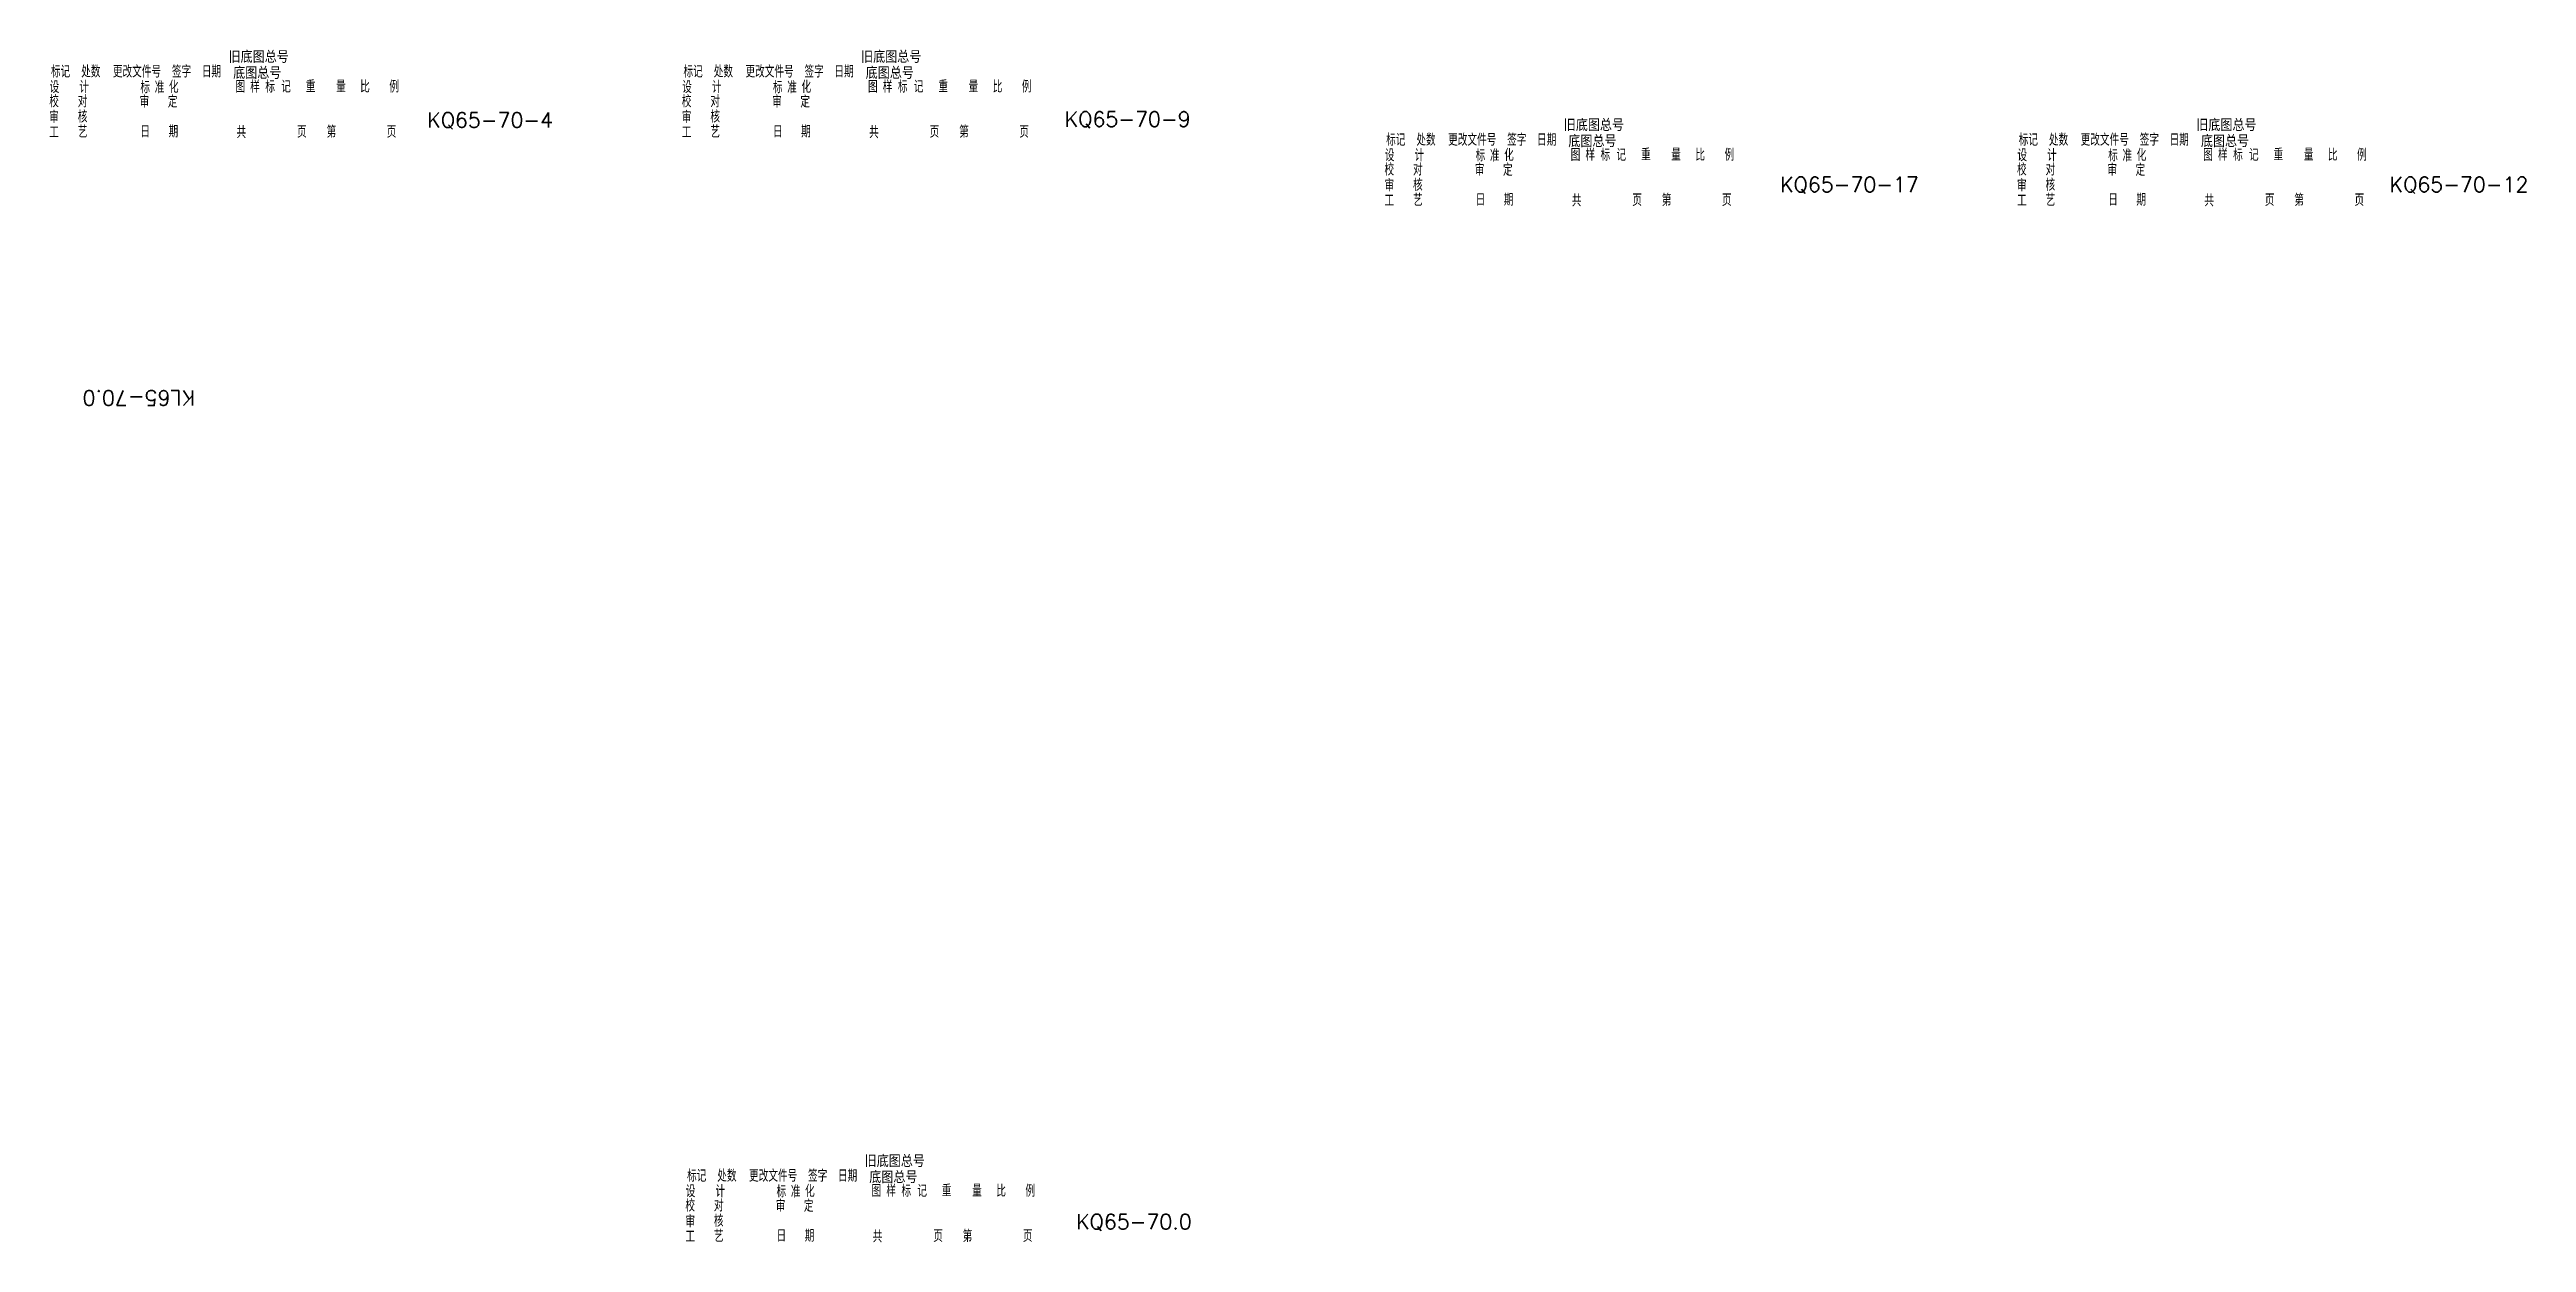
# Model space of a CAD drawing. Header units: millimetres. Extents: x 1188 to 14709, y -1491 to 2629.
# Drawn here: x 1493 to 2315, y 1744 to 2140 of the extents above; entities that cross this region are included whole.
import ezdxf

# ---------------------------------------------------------------- set-up
doc = ezdxf.new("R2010")
doc.units = ezdxf.units.MM
doc.layers.get('0').update_dxf_attribs({"lineweight": 50})
doc.layers.add('1', color=3, linetype='Continuous', lineweight=15)
doc.styles.add('GB2312', font='')
doc.styles.add('HZ', font='txt', dxfattribs={"width": 0.8, "bigfont": 'hztxt'})
doc.styles.add('HZTXT', font='txt', dxfattribs={"bigfont": 'HZTXT'})
doc.styles.get('GB2312').set_extended_font_data('FangSong_GB2312')

msp = doc.modelspace()

# ---------------------------------------------------------------- texts
at = {"color": 3, "char_height": 5, "width": 36.1292, "attachment_point": 1, "style": 'GB2312'}
for s, insert in [('{\\Ftxt,hztxt|c134;KQ65-70-4}', (1618.47859, 2118.62376)), ('{\\Ftxt,hztxt|c134;KQ65-70-9}', (1830.12475, 2118.92644)), ('{\\Ftxt,hztxt|c134;KQ65-70-17}', (2067.62069, 2097.23291)), ('{\\Ftxt,hztxt|c134;KQ65-70-12}', (2269.97673, 2097.23291)), ('{\\Ftxt,hztxt|c134;KQ65-70.0}', (1833.90764, 1752.95285))]:
    msp.add_mtext(s, dxfattribs=dict(at, insert=insert))
at = {"color": 3, "insert": (1541.37044, 2021.37002), "char_height": 5, "width": 36.1292, "attachment_point": 1, "rotation": 180, "style": 'GB2312'}
msp.add_mtext('\\Ftxt.shx,hztxt.shx;KL65-70.0', dxfattribs=at)
at = {"layer": '1', "style": 'HZTXT'}
for s, p in [('旧底图总号', (1552.52, 2135.10237)), ('旧底图总号', (1762.52, 2135.10237)), ('底图总号', (1554.04554, 2129.76568)), ('底图总号', (1764.04554, 2129.76568)), ('旧底图总号', (1995.79967, 2112.45845)), ('旧底图总号', (2205.79967, 2112.45845)), ('底图总号', (1997.32521, 2107.12176)), ('底图总号', (2207.32521, 2107.12176)), ('旧底图总号', (1763.70724, 1768.5844)), ('底图总号', (1765.23278, 1763.24771))]:
    msp.add_text(s, height=4, dxfattribs=at).set_placement(p)
at = {"layer": '1', "style": 'HZ', "width": 0.8}
for s, p in [('标记', (1493.54785, 2130.23512)), ('处数', (1503.59205, 2130.23512)), ('更改文件号', (1514.12987, 2130.23512)), ('签字', (1533.72465, 2130.23512)), ('日期', (1543.64636, 2130.23512)), ('标记', (1703.54785, 2130.23512)), ('处数', (1713.59205, 2130.23512)), ('更改文件号', (1724.12987, 2130.23512)), ('签字', (1743.72465, 2130.23512)), ('日期', (1753.64636, 2130.23512)), ('校', (1492.99554, 2120.35336)), ('设', (1493.11803, 2125.09641)), ('对', (1502.47557, 2120.35336)), ('计', (1502.98408, 2125.09641)), ('审', (1522.99784, 2120.25398)), ('标', (1523.2521, 2125.01305)), ('准', (1528.00139, 2125.01305)), ('定', (1532.35538, 2120.25398)), ('化', (1532.73213, 2125.16003)), ('图', (1554.81537, 2125.23794)), ('样', (1559.71498, 2125.23794)), ('标', (1564.73708, 2125.23794)), ('记', (1570.00416, 2125.23794)), ('重', (1578.16889, 2125.30995)), ('量', (1588.21855, 2125.30995)), ('比', (1596.21707, 2125.23794)), ('例', (1605.8938, 2125.23794)), ('校', (1702.99554, 2120.35336)), ('设', (1703.11803, 2125.09641)), ('对', (1712.47557, 2120.35336)), ('计', (1712.98408, 2125.09641)), ('审', (1732.99784, 2120.25398)), ('标', (1733.2521, 2125.01305)), ('准', (1738.00139, 2125.01305)), ('定', (1742.35538, 2120.25398)), ('化', (1742.73213, 2125.16003)), ('图', (1764.81537, 2125.23794)), ('样', (1769.71498, 2125.23794)), ('标', (1774.73708, 2125.23794)), ('记', (1780.00416, 2125.23794)), ('重', (1788.16889, 2125.30995)), ('量', (1798.21855, 2125.30995)), ('比', (1806.21707, 2125.23794)), ('例', (1815.8938, 2125.23794)), ('工', (1492.99554, 2110.10487)), ('审', (1492.99554, 2115.12585)), ('核', (1502.47557, 2115.27283)), ('艺', (1502.47557, 2110.25185)), ('日', (1523.2521, 2110.34298)), ('期', (1532.60964, 2110.34298)), ('共', (1555.18284, 2110.09943)), ('页', (1575.27124, 2110.2464)), ('第', (1585.07046, 2110.2464)), ('页', (1605.03637, 2110.2464)), ('工', (1702.99554, 2110.10487)), ('审', (1702.99554, 2115.12585)), ('核', (1712.47557, 2115.27283)), ('艺', (1712.47557, 2110.25185)), ('日', (1733.2521, 2110.34298)), ('期', (1742.60964, 2110.34298)), ('共', (1765.18284, 2110.09943)), ('页', (1785.27124, 2110.2464)), ('第', (1795.07046, 2110.2464)), ('页', (1815.03637, 2110.2464)), ('设', (1936.3977, 2102.45249)), ('标记', (1936.82752, 2107.5912)), ('计', (1946.26375, 2102.45249)), ('处数', (1946.87172, 2107.5912)), ('更改文件号', (1957.40954, 2107.5912)), ('标', (1966.53176, 2102.36913)), ('准', (1971.28106, 2102.36913)), ('化', (1976.01179, 2102.51611)), ('签字', (1977.00432, 2107.5912)), ('日期', (1986.92603, 2107.5912)), ('图', (1998.09504, 2102.59402)), ('样', (2002.99465, 2102.59402)), ('标', (2008.01675, 2102.59402)), ('记', (2013.28383, 2102.59402)), ('重', (2021.44856, 2102.66603)), ('量', (2031.49822, 2102.66603)), ('比', (2039.49674, 2102.59402)), ('例', (2049.17347, 2102.59402)), ('设', (2146.3977, 2102.45249)), ('标记', (2146.82752, 2107.5912)), ('计', (2156.26375, 2102.45249)), ('处数', (2156.87172, 2107.5912)), ('更改文件号', (2167.40954, 2107.5912)), ('标', (2176.53176, 2102.36913)), ('准', (2181.28106, 2102.36913)), ('化', (2186.01179, 2102.51611)), ('签字', (2187.00432, 2107.5912)), ('日期', (2196.92603, 2107.5912)), ('图', (2208.09504, 2102.59402)), ('样', (2212.99465, 2102.59402)), ('标', (2218.01675, 2102.59402)), ('记', (2223.28383, 2102.59402)), ('重', (2231.44856, 2102.66603)), ('量', (2241.49822, 2102.66603)), ('比', (2249.49674, 2102.59402)), ('例', (2259.17347, 2102.59402)), ('校', (1936.27521, 2097.70944)), ('审', (1936.27521, 2092.48193)), ('核', (1945.75523, 2092.62891)), ('对', (1945.75524, 2097.70944)), ('审', (1966.27751, 2097.61006)), ('定', (1975.63505, 2097.61006)), ('校', (2146.27521, 2097.70944)), ('审', (2146.27521, 2092.48193)), ('核', (2155.75523, 2092.62891)), ('对', (2155.75524, 2097.70944)), ('审', (2176.27751, 2097.61006)), ('定', (2185.63505, 2097.61006)), ('工', (1936.27521, 2087.46095)), ('艺', (1945.75523, 2087.60793)), ('日', (1966.53177, 2087.69906)), ('期', (1975.8893, 2087.69906)), ('共', (1998.46251, 2087.45551)), ('页', (2018.55091, 2087.60248)), ('第', (2028.35013, 2087.60248)), ('页', (2048.31604, 2087.60248)), ('工', (2146.27521, 2087.46095)), ('艺', (2155.75523, 2087.60793)), ('日', (2176.53177, 2087.69906)), ('期', (2185.8893, 2087.69906)), ('共', (2208.46251, 2087.45551)), ('页', (2228.55091, 2087.60248)), ('第', (2238.35013, 2087.60248)), ('页', (2258.31604, 2087.60248)), ('标记', (1704.73509, 1763.71715)), ('处数', (1714.77929, 1763.71715)), ('更改文件号', (1725.3171, 1763.71715)), ('签字', (1744.91189, 1763.71715)), ('日期', (1754.8336, 1763.71715)), ('设', (1704.30526, 1758.57844)), ('计', (1714.17131, 1758.57844)), ('标', (1734.43933, 1758.49508)), ('准', (1739.18862, 1758.49508)), ('化', (1743.91936, 1758.64206)), ('图', (1766.0026, 1758.71997)), ('样', (1770.90221, 1758.71997)), ('标', (1775.92431, 1758.71997)), ('记', (1781.19139, 1758.71997)), ('重', (1789.35613, 1758.79198)), ('量', (1799.40578, 1758.79198)), ('比', (1807.40431, 1758.71997)), ('例', (1817.08103, 1758.71997)), ('校', (1704.18277, 1753.83539)), ('审', (1704.18277, 1748.60788)), ('核', (1713.6628, 1748.75486)), ('对', (1713.6628, 1753.83539)), ('审', (1734.18507, 1753.73601)), ('定', (1743.54261, 1753.73601)), ('工', (1704.18277, 1743.5869)), ('艺', (1713.6628, 1743.73388)), ('日', (1734.43933, 1743.82501)), ('期', (1743.79687, 1743.82501)), ('共', (1766.37007, 1743.58146)), ('页', (1786.45847, 1743.72843)), ('第', (1796.25769, 1743.72843)), ('页', (1816.2236, 1743.72843))]:
    msp.add_text(s, height=4, dxfattribs=at).set_placement(p)

doc.saveas('drawing.dxf')
